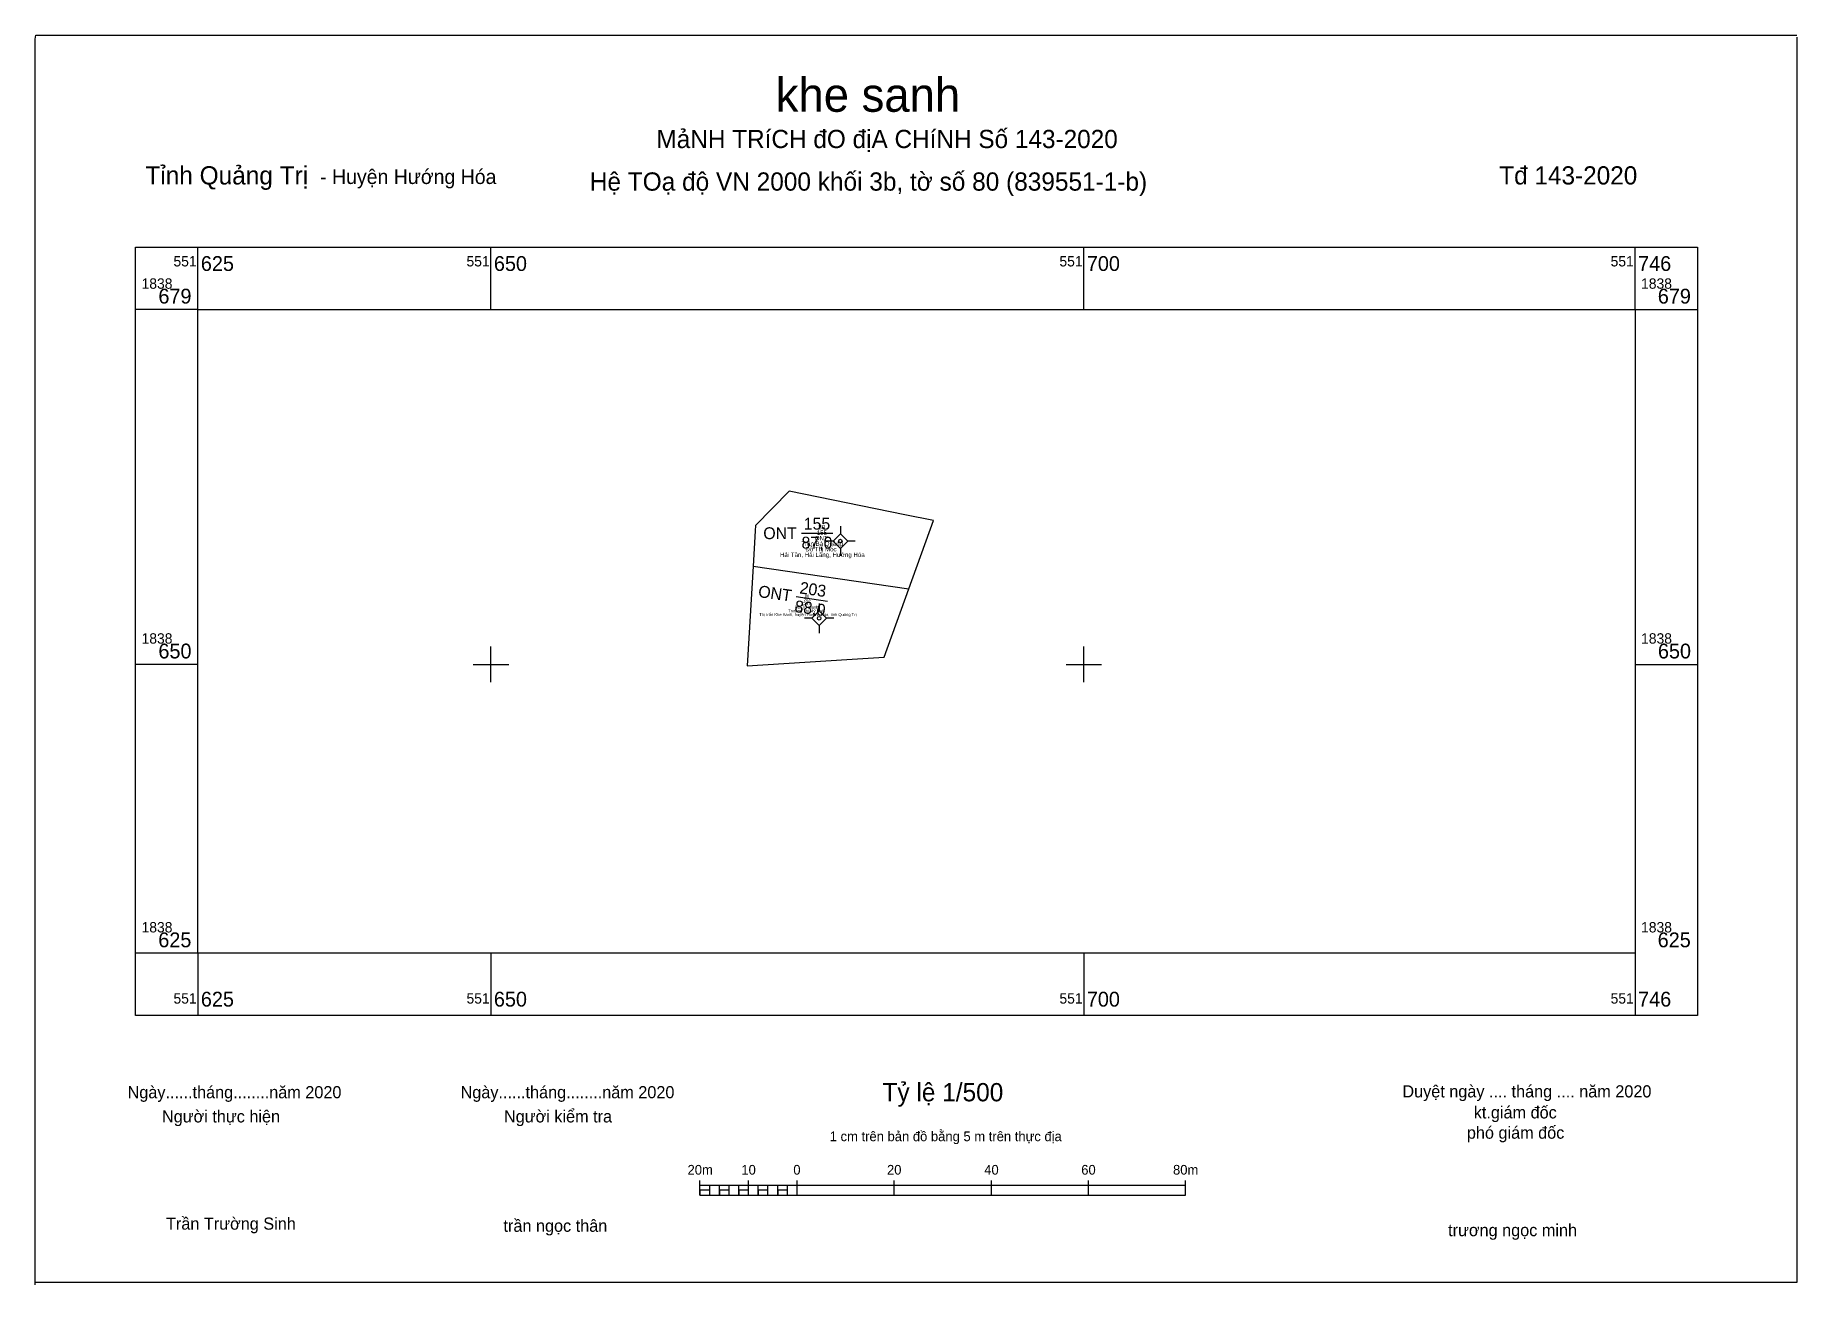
# Model space of a CAD drawing. Extents: x 551542 to 552012, y 1838598 to 1838811.
# Drawn here: x 551611.6 to 551760.1, y 1838597.7 to 1838703 of the extents above; entities that cross this region are included whole.
import ezdxf

# ---------------------------------------------------------------- set-up
doc = ezdxf.new("R2010")
doc.units = 0
for name, color, linetype in [('Level 10', 7, 'Continuous'), ('Level 11', 7, 'Continuous'), ('Level 13', 7, 'Continuous'), ('Level 16', 7, 'Continuous'), ('Level 2', 7, 'Continuous'), ('Level 4', 7, 'Continuous'), ('Level 61', 7, 'Continuous'), ('Level 63', 7, 'Continuous')]:
    doc.layers.add(name, color=color, linetype=linetype)

msp = doc.modelspace()

# ---------------------------------------------------------------- texts
at = {"layer": 'Level 13'}
for s, rotation, p in [('155', 360, (551676.38, 1838661.36)), ('203', 351.7357, (551675.98, 1838655.99))]:
    msp.add_text(s, height=1, rotation=rotation, dxfattribs=at).set_placement(p)
at = {"layer": 'Level 16'}
for s, height, p in [('ONT', 0.372, (551677.31, 1838660.46)), ('155', 0.372, (551677.48, 1838660.92)), ('80', 0.372, (551677.61, 1838661.39)), ('Hải Tân, Hải Lăng, Hướng Hóa', 0.3721, (551674.38, 1838659.06)), ('Trần Bá Quảng', 0.3721, (551676.18, 1838659.99)), ('Đỗ Thị Móc', 0.372, (551676.52, 1838659.53)), ('Bùi Từ Mạnh', 0.2493, (551675.63, 1838654.7)), ('ONT', 0.249, (551676.26, 1838655.01)), ('203', 0.249, (551676.37, 1838655.32)), ('80', 0.249, (551676.46, 1838655.63)), ('Thị trấn Khe Sanh, huyện Hướng Hóa, tỉnh Quảng Trị', 0.2493, (551672.64, 1838654.07)), ('Trương Thị Mỹ Linh', 0.2493, (551675.08, 1838654.38))]:
    msp.add_text(s, height=height, dxfattribs=at).set_placement(p)
at = {"layer": 'Level 2'}
for s, height, p in [('khe sanh', 2.865, (551674.02, 1838696.59)), ('MảNH TRíCH đO địA CHíNH Số 143-2020', 1.535, (551663.96, 1838693.53)), ('Tỉnh Quảng Trị ', 1.5391, (551620.86, 1838690.46)), (' Tđ 143-2020', 1.535, (551734.46, 1838690.46)), ('- Huyện Hướng Hóa', 1.228, (551635.6, 1838690.5)), ('Hệ TOạ độ VN 2000 khối 3b, tờ số 80 (839551-1-b)', 1.5391, (551658.34, 1838689.94)), ('Tỷ lệ 1/500', 1.54, (551683.02, 1838613.16)), ('Ngày......tháng........năm 2020', 1.0236, (551619.36, 1838613.42)), ('Ngày......tháng........năm 2020', 1.0236, (551647.44, 1838613.42)), ('Duyệt ngày .... tháng .... năm 2020', 1.0236, (551726.86, 1838613.49)), ('Người thực hiện', 1.0236, (551622.26, 1838611.38)), ('Người kiểm tra', 1.0236, (551651.1, 1838611.38)), ('kt.giám đốc', 1.0236, (551732.88, 1838611.72)), ('1 cm trên bản đồ bằng 5 m trên thực địa', 0.82, (551678.57, 1838609.8)), ('phó giám đốc', 1.0236, (551732.3, 1838610.01)), ('20m', 0.819, (551666.58, 1838606.98)), ('10', 0.819, (551671.12, 1838606.98)), ('0', 0.819, (551675.5, 1838606.98)), ('20', 0.819, (551683.4, 1838606.98)), ('40', 0.819, (551691.6, 1838606.98)), ('60', 0.819, (551699.78, 1838606.98)), ('80m', 0.819, (551707.52, 1838606.98)), ('Trần Trường Sinh', 1.0236, (551622.6, 1838602.34)), ('trần ngọc thân', 1.0236, (551651.06, 1838602.16)), ('trương ngọc minh', 1.0236, (551730.72, 1838601.79))]:
    msp.add_text(s, height=height, dxfattribs=at).set_placement(p)
for rotation, p in [(360, (551672.97, 1838660.56)), (351.7357, (551672.49, 1838655.69))]:
    msp.add_text('ONT', height=1, rotation=rotation, dxfattribs=at).set_placement(p)
at = {"layer": 'Level 4'}
for s, rotation, p in [('87,0', 360, (551676.19, 1838659.76)), ('88,0', 351.7357, (551675.56, 1838654.43))]:
    msp.add_text(s, height=1, rotation=rotation, dxfattribs=at).set_placement(p)
at = {"layer": 'Level 63'}
for s, height, p in [('551', 0.875, (551623.23, 1838683.55)), ('625', 1.25, (551625.54, 1838683.17)), ('551', 0.875, (551647.94, 1838683.55)), ('650', 1.25, (551650.25, 1838683.17)), ('551', 0.875, (551697.94, 1838683.55)), ('700', 1.25, (551700.25, 1838683.17)), ('551', 0.875, (551744.42, 1838683.55)), ('746', 1.25, (551746.74, 1838683.17)), ('1838', 0.875, (551620.54, 1838681.67)), ('679', 1.25, (551621.96, 1838680.42)), ('1838', 0.875, (551746.99, 1838681.67)), ('679', 1.25, (551748.4, 1838680.42)), ('1838', 0.875, (551620.54, 1838651.75)), ('650', 1.25, (551621.96, 1838650.5)), ('1838', 0.875, (551746.99, 1838651.75)), ('650', 1.25, (551748.41, 1838650.5)), ('1838', 0.875, (551620.54, 1838627.4)), ('1838', 0.875, (551746.99, 1838627.4)), ('625', 1.25, (551621.95, 1838626.15)), ('625', 1.25, (551748.39, 1838626.15)), ('551', 0.875, (551623.23, 1838621.4)), ('625', 1.25, (551625.54, 1838621.15)), ('551', 0.875, (551647.94, 1838621.4)), ('650', 1.25, (551650.25, 1838621.15)), ('551', 0.875, (551697.94, 1838621.4)), ('700', 1.25, (551700.25, 1838621.15)), ('551', 0.875, (551744.42, 1838621.4)), ('746', 1.25, (551746.74, 1838621.15))]:
    msp.add_text(s, height=height, dxfattribs=at).set_placement(p)

# ---------------------------------------------------------------- linework, layer by layer
at = {"layer": 'Level 10'}
msp.add_line((551672.1, 1838658.27), (551685.25, 1838656.36), dxfattribs=at)
for points in [[(551685.25, 1838656.36), (551687.32, 1838662.13), (551684.89, 1838662.62), (551675.14, 1838664.6), (551672.31, 1838661.72), (551672.28, 1838661.26), (551672.1, 1838658.27)], [(551672.1, 1838658.27), (551671.6, 1838649.88), (551680.01, 1838650.4), (551683.17, 1838650.6), (551685.25, 1838656.36)]]:
    msp.add_lwpolyline(points, dxfattribs=at)
at = {"layer": 'Level 11'}
for p, q in [((551679.47, 1838661.02), (551678.85, 1838660.4)), ((551679.47, 1838661.65), (551679.47, 1838661.02)), ((551680.1, 1838660.4), (551679.47, 1838661.02)), ((551678.85, 1838660.4), (551678.22, 1838660.4)), ((551678.85, 1838660.4), (551679.47, 1838659.77)), ((551679.47, 1838659.77), (551680.1, 1838660.4)), ((551679.47, 1838659.77), (551679.47, 1838659.15)), ((551680.72, 1838660.4), (551680.1, 1838660.4)), ((551677.68, 1838655.14), (551677.68, 1838654.52)), ((551677.05, 1838653.89), (551676.43, 1838653.89)), ((551677.68, 1838654.52), (551677.05, 1838653.89)), ((551677.05, 1838653.89), (551677.68, 1838653.27)), ((551678.3, 1838653.89), (551677.68, 1838654.52)), ((551677.68, 1838653.27), (551678.3, 1838653.89)), ((551677.68, 1838653.27), (551677.68, 1838652.64)), ((551678.93, 1838653.89), (551678.3, 1838653.89))]:
    msp.add_line(p, q, dxfattribs=at)
for centre in [(551679.47, 1838660.4), (551677.68, 1838653.89)]:
    msp.add_circle(centre, 0.15, dxfattribs=at)
at = {"layer": 'Level 13'}
for p, q in [((551676.19, 1838661.06), (551678.84, 1838661.06)), ((551675.75, 1838655.72), (551678.37, 1838655.34))]:
    msp.add_line(p, q, dxfattribs=at)
at = {"layer": 'Level 2'}
for p, q in [((551611.57, 1838702.7), (551611.62, 1838703.04)), ((551611.57, 1838597.7), (551611.57, 1838702.7)), ((551611.62, 1838703.04), (551760.12, 1838703.04)), ((551760.12, 1838702.88), (551760.12, 1838597.88)), ((551667.63, 1838605.26), (551667.63, 1838606.49)), ((551667.63, 1838606.08), (551708.58, 1838606.08)), ((551668.45, 1838605.26), (551668.45, 1838606.08)), ((551669.27, 1838605.26), (551669.27, 1838606.08)), ((551670.09, 1838605.26), (551670.09, 1838606.08)), ((551670.9, 1838605.26), (551670.9, 1838606.08)), ((551671.72, 1838605.26), (551671.72, 1838606.49)), ((551672.54, 1838605.26), (551672.54, 1838606.08)), ((551673.36, 1838605.26), (551673.36, 1838606.08)), ((551674.18, 1838605.26), (551674.18, 1838606.08)), ((551675, 1838605.26), (551675, 1838606.08)), ((551675.82, 1838605.26), (551675.82, 1838606.49)), ((551684.01, 1838605.26), (551684.01, 1838606.49)), ((551692.2, 1838605.26), (551692.2, 1838606.49)), ((551700.39, 1838605.26), (551700.39, 1838606.49)), ((551708.58, 1838605.26), (551708.58, 1838606.49)), ((551667.63, 1838605.26), (551708.58, 1838605.26)), ((551760.12, 1838597.88), (551611.62, 1838597.88))]:
    msp.add_line(p, q, dxfattribs=at)
for points in [[(551667.63, 1838605.26), (551668.45, 1838605.26), (551668.45, 1838605.67), (551667.63, 1838605.67)], [(551669.27, 1838605.26), (551670.09, 1838605.26), (551670.09, 1838605.67), (551669.27, 1838605.67)], [(551670.9, 1838605.26), (551671.72, 1838605.26), (551671.72, 1838605.67), (551670.9, 1838605.67)], [(551672.54, 1838605.26), (551673.36, 1838605.26), (551673.36, 1838605.67), (551672.54, 1838605.67)], [(551674.18, 1838605.26), (551675, 1838605.26), (551675, 1838605.67), (551674.18, 1838605.67)]]:
    msp.add_lwpolyline(points, close=True, dxfattribs=at)
at = {"layer": 'Level 61'}
msp.add_line((551680.01, 1838650.4), (551683.17, 1838650.6), dxfattribs=at)
at = {"layer": 'Level 63'}
for p, q in [((551625.29, 1838679.92), (551625.29, 1838685.17)), ((551650, 1838679.92), (551650, 1838685.17)), ((551700, 1838679.92), (551700, 1838685.17)), ((551746.49, 1838679.92), (551746.49, 1838685.17)), ((551625.29, 1838679.92), (551620.04, 1838679.92)), ((551746.49, 1838679.92), (551751.74, 1838679.92)), ((551650, 1838648.5), (551650, 1838651.5)), ((551700, 1838648.5), (551700, 1838651.5)), ((551625.29, 1838650), (551620.04, 1838650)), ((551648.5, 1838650), (551651.5, 1838650)), ((551698.5, 1838650), (551701.5, 1838650)), ((551746.49, 1838650), (551751.74, 1838650)), ((551625.29, 1838625.65), (551620.04, 1838625.65)), ((551625.29, 1838625.65), (551625.29, 1838620.4)), ((551650, 1838625.65), (551650, 1838620.4)), ((551700, 1838625.65), (551700, 1838620.4)), ((551746.49, 1838625.65), (551746.49, 1838620.4))]:
    msp.add_line(p, q, dxfattribs=at)
for points in [[(551620.04, 1838685.17), (551751.74, 1838685.17), (551751.74, 1838620.4), (551620.04, 1838620.4), (551620.04, 1838685.17)], [(551625.29, 1838679.92), (551746.49, 1838679.92), (551746.49, 1838625.65), (551625.29, 1838625.65), (551625.29, 1838679.92)]]:
    msp.add_lwpolyline(points, dxfattribs=at)

msp.set_redraw_order([(e.dxf.handle, doc.entitydb.next_handle()) for e in msp.query("TEXT MTEXT ATTDEF DIMENSION ARC_DIMENSION")])  # texts and dimensions are drawn at this point

doc.saveas('drawing.dxf')
